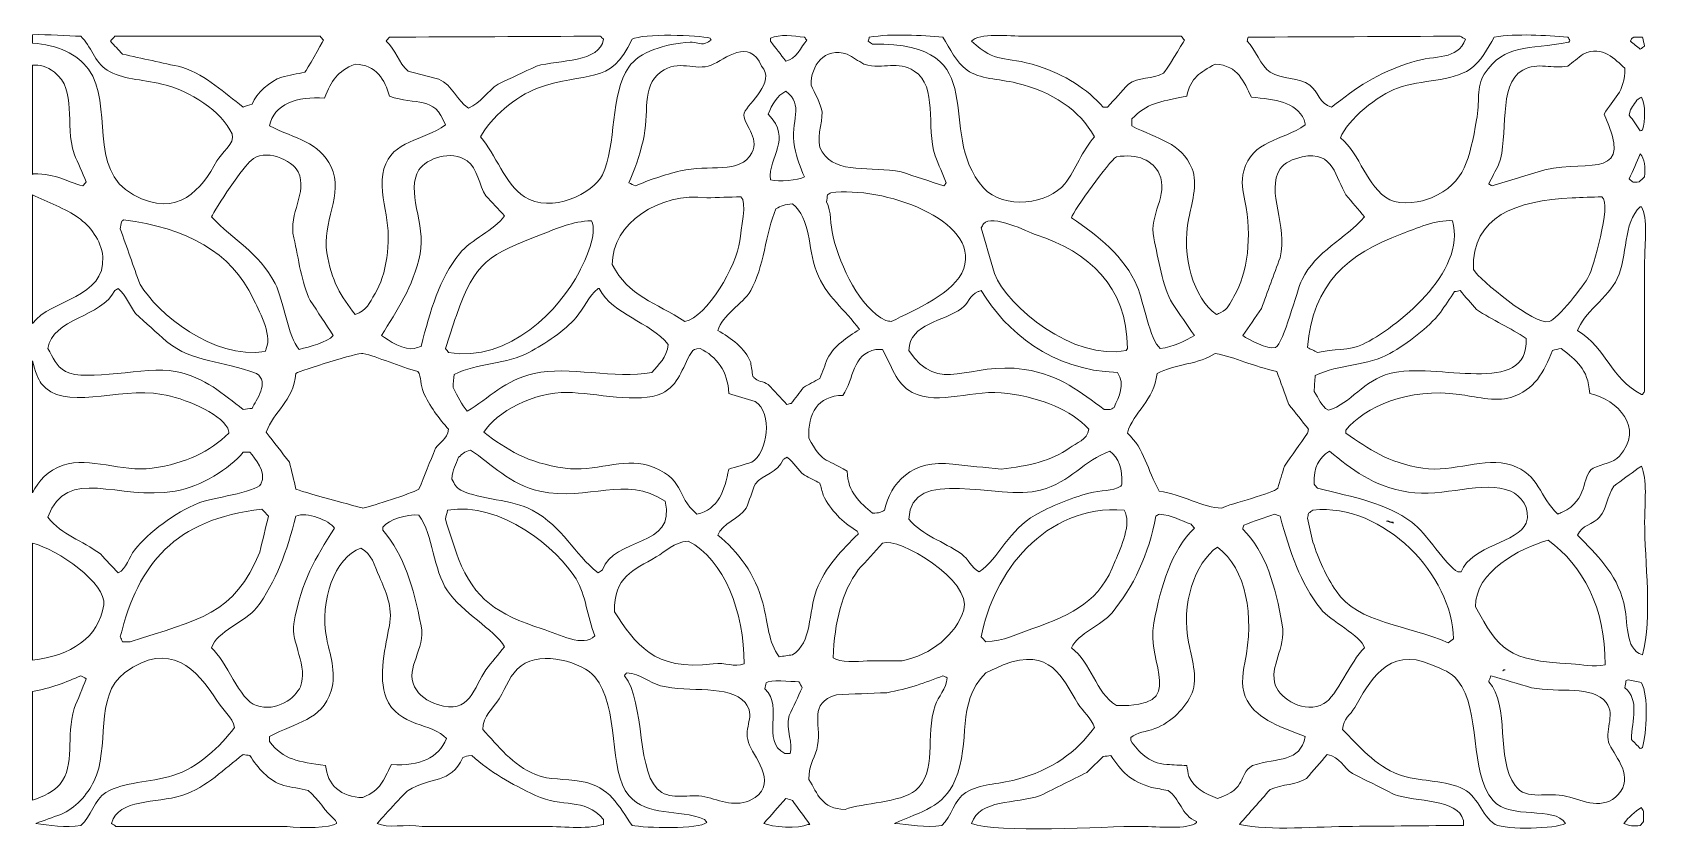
# Model space of a CAD drawing. Header units: millimetres. Extents: x -1200 to 1207, y -597 to 593.
import ezdxf

# ---------------------------------------------------------------- set-up
doc = ezdxf.new("R2010")
doc.units = ezdxf.units.MM
doc.header["$MEASUREMENT"] = 0
doc.layers.add('Layer 1', color=7, linetype='Continuous')

msp = doc.modelspace()

# ---------------------------------------------------------------- linework, layer by layer
at = {"layer": 'Layer 1', "color": 250, "lineweight": 20}
for points, knots in [([(-1200.046, 577.3248), (-1162.7089, 575.1959), (-1132.6618, 560.5592), (-1116.8262, 538.7906), (-1078.1315, 485.5972), (-1119.2745, 389.3579), (-1049.9129, 352.0096), (-982.921, 315.9318), (-948.6601, 360.9486), (-925.8953, 402.4078), (-919.9235, 413.2836), (-898.7438, 428.5697), (-903.0441, 442.4327), (-919.4291, 476.2574), (-964.8881, 506.5584), (-1007.4829, 516.5533), (-1038.911, 523.9225), (-1066.2194, 523.2843), (-1089.0783, 537.3055), (-1108.1079, 548.9832), (-1112.5259, 573.0671), (-1128.2439, 587.7093), (-1148.3328, 588.0142), (-1176.3317, 590.4989), (-1200.046, 589.8721), (-1200.046, 589.8721), (-1200.046, 577.3248), (-1200.046, 577.3248)], [0, 0, 0, 0, 0.111111111, 0.111111111, 0.111111111, 0.222222222, 0.222222222, 0.222222222, 0.333333333, 0.333333333, 0.333333333, 0.444444444, 0.444444444, 0.444444444, 0.555555556, 0.555555556, 0.555555556, 0.666666667, 0.666666667, 0.666666667, 0.777777778, 0.777777778, 0.777777778, 0.888888889, 0.888888889, 0.888888889, 1, 1, 1, 1]), ([(-1084.1817, 580.295), (-1078.2021, 573.8745), (-1072.2147, 567.4484), (-1066.2351, 561.0223), (-1036.8629, 554.6018), (-1007.4829, 548.1757), (-978.1107, 541.7552), (-939.1492, 528.4795), (-915.9685, 503.5656), (-886.7219, 482.4632), (-882.3746, 483.9371), (-878.0271, 485.4222), (-873.6719, 486.9073), (-867.3942, 503.3171), (-846.8658, 521.0256), (-829.6098, 526.9266), (-818.192, 529.3999), (-806.7665, 531.8676), (-795.3409, 534.3409), (-792.0529, 536.6109), (-771.0773, 576.2462), (-767.601, 581.7801), (-769.2253, 583.7566), (-770.8654, 585.7329), (-772.4976, 587.7093), (-874.2055, 587.7093), (-975.9528, 587.7093), (-1077.6606, 587.7093), (-1079.8344, 585.236), (-1082.008, 582.7627), (-1084.1817, 580.295)], [0, 0, 0, 0, 0.1, 0.1, 0.1, 0.2, 0.2, 0.2, 0.3, 0.3, 0.3, 0.4, 0.4, 0.4, 0.5, 0.5, 0.5, 0.6, 0.6, 0.6, 0.7, 0.7, 0.7, 0.8, 0.8, 0.8, 0.9, 0.9, 0.9, 1, 1, 1, 1]), ([(-674.5799, 580.295), (-660.2902, 568.414), (-655.88, 547.7296), (-641.9433, 535.8317), (-626.7119, 531.8676), (-611.4804, 527.9204), (-596.2489, 523.9676), (-575.2418, 514.0687), (-569.9685, 492.5937), (-552.1867, 480.9725), (-534.0204, 488.1214), (-523.6071, 506.2365), (-508.1245, 516.5533), (-489.095, 525.4471), (-470.0498, 534.3409), (-451.0124, 543.2347), (-417.3478, 553.2579), (-356.8064, 547.8595), (-351.4703, 583.2596), (-353.0947, 584.7447), (-354.7269, 586.2298), (-356.3591, 587.7093), (-460.79, 587.2124), (-565.2602, 586.7155), (-669.6833, 586.2298), (-671.3155, 584.2535), (-672.9477, 582.2714), (-674.5799, 580.295)], [0, 0, 0, 0, 0.111111111, 0.111111111, 0.111111111, 0.222222222, 0.222222222, 0.222222222, 0.333333333, 0.333333333, 0.333333333, 0.444444444, 0.444444444, 0.444444444, 0.555555556, 0.555555556, 0.555555556, 0.666666667, 0.666666667, 0.666666667, 0.777777778, 0.777777778, 0.777777778, 0.888888889, 0.888888889, 0.888888889, 1, 1, 1, 1]), ([(-534.2401, 437.9886), (-510.8553, 411.8662), (-499.0689, 368.8428), (-468.9669, 349.0393), (-429.7308, 323.2388), (-366.0662, 354.4095), (-353.1025, 381.6556), (-332.0327, 425.9213), (-341.7162, 502.2046), (-313.9371, 541.7552), (-297.8502, 564.6476), (-260.9604, 576.1897), (-222.5483, 578.8155), (-214.3401, 579.3746), (-208.431, 574.3941), (-199.7049, 577.3248), (-196.982, 578.8155), (-194.2668, 580.295), (-191.5439, 581.7801), (-192.0853, 582.7627), (-192.6268, 583.7566), (-193.1761, 584.7447), (-209.8357, 589.6292), (-293.2204, 591.8936), (-309.0404, 583.2596), (-340.9864, 512.0528), (-377.4996, 536.9611), (-449.3802, 510.6241), (-481.5695, 498.8278), (-519.4559, 466.1043), (-534.2401, 437.9886)], [0, 0, 0, 0, 0.1, 0.1, 0.1, 0.2, 0.2, 0.2, 0.3, 0.3, 0.3, 0.4, 0.4, 0.4, 0.5, 0.5, 0.5, 0.6, 0.6, 0.6, 0.7, 0.7, 0.7, 0.8, 0.8, 0.8, 0.9, 0.9, 0.9, 1, 1, 1, 1]), ([(-313.9371, 369.7972), (-310.6726, 368.3121), (-307.4081, 366.8326), (-304.1437, 365.3475), (-283.8586, 373.846), (-261.4705, 381.7572), (-237.2304, 387.5848), (-194.9966, 397.7378), (-147.8661, 381.7742), (-131.1594, 414.2718), (-118.2743, 437.6498), (-145.7474, 457.5606), (-142.5849, 473.5638), (-135.8363, 488.8724), (-95.3525, 518.9702), (-116.4773, 543.2347), (-135.8363, 586.0887), (-170.0267, 553.2522), (-191.5439, 544.7142), (-215.6426, 535.1597), (-239.4511, 554.551), (-266.6104, 534.3409), (-296.0611, 512.4255), (-282.454, 473.1855), (-292.7181, 432.0538), (-298.3132, 409.6301), (-305.1482, 388.4036), (-313.9371, 369.7972)], [0, 0, 0, 0, 0.111111111, 0.111111111, 0.111111111, 0.222222222, 0.222222222, 0.222222222, 0.333333333, 0.333333333, 0.333333333, 0.444444444, 0.444444444, 0.444444444, 0.555555556, 0.555555556, 0.555555556, 0.666666667, 0.666666667, 0.666666667, 0.777777778, 0.777777778, 0.777777778, 0.888888889, 0.888888889, 0.888888889, 1, 1, 1, 1]), ([(-103.4195, 580.295), (-95.8076, 570.413), (-88.188, 560.531), (-80.5762, 550.649), (-65.6586, 553.1958), (-57.4111, 572.508), (-49.5718, 581.7801), (-50.6547, 583.2596), (-51.7454, 584.7447), (-52.8284, 586.2298), (-69.3154, 588.1159), (-88.9727, 591.0579), (-103.4195, 584.7447), (-103.4195, 583.2596), (-103.4195, 581.7801), (-103.4195, 580.295)], [0, 0, 0, 0, 0.2, 0.2, 0.2, 0.4, 0.4, 0.4, 0.6, 0.6, 0.6, 0.8, 0.8, 0.8, 1, 1, 1, 1]), ([(41.8171, 580.295), (43.9907, 578.8155), (46.1723, 577.3248), (48.3459, 575.8453), (234.4037, 578.2904), (137.7573, 447.6221), (213.1691, 362.3829), (242.9101, 328.7671), (310.6159, 338.8129), (333.9223, 368.3121), (351.2175, 390.1993), (359.512, 417.547), (377.9845, 437.9886), (356.1299, 478.533), (314.9634, 505.1297), (262.128, 518.0328), (234.8431, 524.6961), (207.7466, 523.7248), (188.6857, 537.3055), (171.9868, 549.2091), (163.708, 568.9505), (152.7847, 586.2298), (121.9765, 588.946), (77.1139, 591.8993), (43.4493, 586.2298), (42.9078, 584.2535), (42.3585, 582.2714), (41.8171, 580.295)], [0, 0, 0, 0, 0.111111111, 0.111111111, 0.111111111, 0.222222222, 0.222222222, 0.222222222, 0.333333333, 0.333333333, 0.333333333, 0.444444444, 0.444444444, 0.444444444, 0.555555556, 0.555555556, 0.555555556, 0.666666667, 0.666666667, 0.666666667, 0.777777778, 0.777777778, 0.777777778, 0.888888889, 0.888888889, 0.888888889, 1, 1, 1, 1]), ([(195.2147, 580.295), (233.7288, 545.1433), (241.2229, 560.2487), (294.7646, 543.2347), (333.1689, 531.0375), (367.6653, 508.8114), (391.0422, 482.4632), (393.2159, 482.4632), (395.3896, 482.4632), (397.5711, 482.4632), (407.906, 493.8191), (418.2407, 505.1862), (428.5755, 516.5533), (442.7476, 526.8758), (463.9665, 523.7643), (480.7988, 532.8614), (483.0039, 534.0473), (508.9939, 577.1271), (511.8032, 581.7801), (510.171, 583.7566), (508.5387, 585.7329), (506.9065, 587.7093), (429.6741, 587.7093), (352.4103, 587.7093), (275.1779, 587.7093), (250.773, 587.7093), (206.342, 593.328), (195.2147, 580.295)], [0, 0, 0, 0, 0.111111111, 0.111111111, 0.111111111, 0.222222222, 0.222222222, 0.222222222, 0.333333333, 0.333333333, 0.333333333, 0.444444444, 0.444444444, 0.444444444, 0.555555556, 0.555555556, 0.555555556, 0.666666667, 0.666666667, 0.666666667, 0.777777778, 0.777777778, 0.777777778, 0.888888889, 0.888888889, 0.888888889, 1, 1, 1, 1]), ([(604.8164, 580.295), (617.576, 569.1594), (624.7719, 542.879), (639.0853, 534.3409), (657.2202, 523.5328), (681.8527, 526.232), (697.8374, 515.0739), (710.903, 505.9429), (711.5937, 486.5346), (730.4741, 482.4632), (767.2618, 511.1098), (797.0656, 532.7372), (849.6028, 549.1639), (886.7516, 560.7851), (916.265, 550.8862), (929.5661, 583.2596), (926.8431, 584.7447), (924.1279, 586.2298), (921.4049, 587.7093), (816.4326, 587.2124), (711.4288, 586.7155), (606.4487, 586.2298), (605.9072, 584.2535), (605.3657, 582.2714), (604.8164, 580.295)], [0, 0, 0, 0, 0.125, 0.125, 0.125, 0.25, 0.25, 0.25, 0.375, 0.375, 0.375, 0.5, 0.5, 0.5, 0.625, 0.625, 0.625, 0.75, 0.75, 0.75, 0.875, 0.875, 0.875, 1, 1, 1, 1]), ([(743.5318, 436.5092), (774.3322, 412.0187), (780.8454, 364.2915), (816.9662, 344.5953), (833.5945, 335.5264), (864.8578, 341.5686), (878.975, 347.5599), (929.4562, 368.9614), (935.0905, 406.2025), (945.8883, 463.1849), (950.8792, 489.567), (944.8918, 512.5045), (957.306, 531.3763), (987.8553, 577.8047), (1021.2139, 566.7595), (1082.9637, 578.8155), (1083.5052, 579.7981), (1084.0545, 580.7919), (1084.5959, 581.7801), (1083.5052, 583.2596), (1082.4223, 584.7447), (1081.3315, 586.2298), (1048.1612, 588.9742), (1006.0923, 591.9614), (971.996, 586.2298), (962.0693, 569.3401), (952.4643, 549.8133), (936.095, 538.7906), (907.7194, 519.6704), (865.2188, 523.4763), (828.3918, 510.6241), (799.8043, 500.6461), (753.4899, 463.4672), (743.5318, 436.5092)], [0, 0, 0, 0, 0.090909091, 0.090909091, 0.090909091, 0.181818182, 0.181818182, 0.181818182, 0.272727273, 0.272727273, 0.272727273, 0.363636364, 0.363636364, 0.363636364, 0.454545455, 0.454545455, 0.454545455, 0.545454545, 0.545454545, 0.545454545, 0.636363636, 0.636363636, 0.636363636, 0.727272727, 0.727272727, 0.727272727, 0.818181818, 0.818181818, 0.818181818, 0.909090909, 0.909090909, 0.909090909, 1, 1, 1, 1]), ([(1174.3525, 580.295), (1179.2413, 576.3422), (1184.138, 572.3894), (1189.0347, 568.4366), (1191.2084, 569.9161), (1193.3899, 571.4012), (1195.5636, 572.8863), (1194.4728, 577.3248), (1193.3899, 581.7801), (1192.2991, 586.2298), (1187.9517, 586.2298), (1183.5965, 586.2298), (1179.2413, 586.2298), (1175.3177, 583.6267), (1176.5184, 584.6996), (1174.3525, 580.295)], [0, 0, 0, 0, 0.2, 0.2, 0.2, 0.4, 0.4, 0.4, 0.6, 0.6, 0.6, 0.8, 0.8, 0.8, 1, 1, 1, 1]), ([(-43.0429, 515.0739), (-37.6911, 503.5881), (-27.4975, 485.2189), (-26.7207, 475.0433), (-25.4573, 458.5884), (-37.746, 432.6354), (-26.7207, 415.7513), (-4.4424, 381.6217), (45.568, 395.3774), (90.7759, 386.0997), (111.9869, 379.1823), (133.2059, 372.2705), (154.4169, 365.3475), (155.5077, 366.8326), (156.5984, 368.3121), (157.6813, 369.7972), (152.2432, 383.1407), (146.8051, 396.4842), (141.367, 409.8164), (127.03, 453.7207), (146.0204, 512.6005), (110.3626, 535.8317), (84.4903, 552.6706), (66.8654, 537.2377), (35.2881, 546.205), (27.1349, 551.1403), (18.9659, 556.0813), (10.8127, 561.0223), (-23.5582, 571.9828), (-43.498, 543.6187), (-43.0429, 515.0739)], [0, 0, 0, 0, 0.1, 0.1, 0.1, 0.2, 0.2, 0.2, 0.3, 0.3, 0.3, 0.4, 0.4, 0.4, 0.5, 0.5, 0.5, 0.6, 0.6, 0.6, 0.7, 0.7, 0.7, 0.8, 0.8, 0.8, 0.9, 0.9, 0.9, 1, 1, 1, 1]), ([(963.8349, 368.3121), (965.4671, 367.3239), (967.0994, 366.3356), (968.7316, 365.3475), (994.8393, 373.253), (1020.9549, 381.1643), (1047.0626, 389.0699), (1116.3223, 404.1413), (1180.6146, 373.5693), (1135.1791, 472.0787), (1148.8098, 494.2595), (1166.1992, 504.2545), (1166.1914, 540.2701), (1151.3209, 552.3882), (1134.1747, 575.5347), (1104.1747, 561.0223), (1096.563, 555.0987), (1088.9433, 549.1639), (1081.3315, 543.2347), (1059.1787, 538.3163), (1037.0103, 549.9093), (1014.426, 537.3055), (975.8961, 515.8079), (994.753, 438.8695), (978.525, 396.4842), (973.6283, 387.0935), (968.7316, 377.7028), (963.8349, 368.3121)], [0, 0, 0, 0, 0.111111111, 0.111111111, 0.111111111, 0.222222222, 0.222222222, 0.222222222, 0.333333333, 0.333333333, 0.333333333, 0.444444444, 0.444444444, 0.444444444, 0.555555556, 0.555555556, 0.555555556, 0.666666667, 0.666666667, 0.666666667, 0.777777778, 0.777777778, 0.777777778, 0.888888889, 0.888888889, 0.888888889, 1, 1, 1, 1]), ([(-1200.046, 382.1469), (-1200.046, 382.1469), (-1198.4216, 383.1407), (-1198.4216, 383.1407), (-1162.858, 383.7618), (-1150.632, 371.079), (-1124.9795, 365.3475), (-1123.3472, 367.3239), (-1121.715, 369.3003), (-1120.0906, 371.2823), (-1126.0702, 385.1115), (-1132.0498, 398.9463), (-1138.0372, 412.7811), (-1152.6409, 457.7639), (-1132.7796, 507.1231), (-1167.4094, 534.3409), (-1178.7486, 543.2573), (-1189.3031, 545.0135), (-1200.046, 544.8949), (-1200.046, 544.8949), (-1200.046, 382.1469), (-1200.046, 382.1469)], [0, 0, 0, 0, 0.142857143, 0.142857143, 0.142857143, 0.285714286, 0.285714286, 0.285714286, 0.428571429, 0.428571429, 0.428571429, 0.571428571, 0.571428571, 0.571428571, 0.714285714, 0.714285714, 0.714285714, 0.857142857, 0.857142857, 0.857142857, 1, 1, 1, 1]), ([(-847.5642, 454.2911), (-809.0344, 435.2894), (-774.0357, 430.9018), (-756.1754, 393.514), (-737.3264, 354.0538), (-769.9787, 309.229), (-762.7043, 266.0306), (-755.7202, 224.5883), (-741.713, 200.5779), (-720.2743, 174.1167), (-702.6181, 181.0906), (-699.8166, 190.4926), (-690.9022, 205.2478), (-674.1875, 232.9287), (-666.356, 280.1986), (-674.5799, 322.3579), (-678.5428, 342.6528), (-683.8632, 370.3618), (-677.8444, 390.5493), (-664.8886, 434.0245), (-619.8298, 431.3648), (-586.4555, 455.7762), (-602.9034, 501.2278), (-629.5604, 483.7394), (-669.6833, 498.7601), (-676.22, 522.635), (-689.0189, 545.1885), (-720.2743, 546.205), (-747.9437, 535.0806), (-755.1317, 522.2849), (-765.9688, 495.8011), (-805.8641, 498.6132), (-842.3693, 486.8791), (-847.5642, 454.2911)], [0, 0, 0, 0, 0.090909091, 0.090909091, 0.090909091, 0.181818182, 0.181818182, 0.181818182, 0.272727273, 0.272727273, 0.272727273, 0.363636364, 0.363636364, 0.363636364, 0.454545455, 0.454545455, 0.454545455, 0.545454545, 0.545454545, 0.545454545, 0.636363636, 0.636363636, 0.636363636, 0.727272727, 0.727272727, 0.727272727, 0.818181818, 0.818181818, 0.818181818, 0.909090909, 0.909090909, 0.909090909, 1, 1, 1, 1]), ([(433.4722, 454.2911), (472.1354, 434.4198), (506.6554, 430.3428), (523.2288, 390.5493), (531.9627, 369.5657), (521.9418, 334.4648), (518.3243, 317.9139), (505.6353, 259.7851), (526.5638, 197.6472), (559.1298, 174.1167), (561.3036, 175.1105), (563.4772, 176.0931), (565.6587, 177.0813), (576.7077, 182.2369), (579.3522, 190.6902), (585.2375, 200.8038), (606.3388, 237.0791), (612.1614, 289.386), (601.5519, 343.1158), (598.6563, 357.8146), (595.4625, 371.2541), (599.9276, 387.5848), (612.3026, 432.9008), (656.0431, 431.7375), (691.3085, 455.7762), (690.7671, 458.2495), (690.2256, 460.7116), (689.6763, 463.1849), (676.2811, 491.453), (647.1993, 492.9382), (611.3453, 497.2862), (599.2135, 520.2802), (592.5512, 544.1156), (557.4976, 546.205), (534.8584, 533.7875), (521.3376, 526.3562), (515.0677, 498.7601), (471.1624, 488.9232), (458.034, 489.1661), (433.4722, 464.67), (433.4722, 461.2085), (433.4722, 457.7526), (433.4722, 454.2911)], [0, 0, 0, 0, 0.071428571, 0.071428571, 0.071428571, 0.142857143, 0.142857143, 0.142857143, 0.214285714, 0.214285714, 0.214285714, 0.285714286, 0.285714286, 0.285714286, 0.357142857, 0.357142857, 0.357142857, 0.428571429, 0.428571429, 0.428571429, 0.5, 0.5, 0.5, 0.571428571, 0.571428571, 0.571428571, 0.642857143, 0.642857143, 0.642857143, 0.714285714, 0.714285714, 0.714285714, 0.785714286, 0.785714286, 0.785714286, 0.857142857, 0.857142857, 0.857142857, 0.928571429, 0.928571429, 0.928571429, 1, 1, 1, 1]), ([(-106.6839, 472.0787), (-69.9353, 432.6523), (-107.1939, 410.3303), (-103.4195, 374.2469), (-90.4637, 370.8023), (-62.5432, 373.6145), (-52.8284, 378.691), (-59.114, 392.5088), (-64.4815, 406.2137), (-67.5184, 423.16), (-74.5966, 462.6202), (-52.3733, 485.0269), (-80.5762, 506.1744), (-93.4613, 499.2852), (-101.2771, 485.7667), (-106.6839, 472.0787)], [0, 0, 0, 0, 0.2, 0.2, 0.2, 0.4, 0.4, 0.4, 0.6, 0.6, 0.6, 0.8, 0.8, 0.8, 1, 1, 1, 1]), ([(1172.7203, 470.5992), (1178.1584, 462.6879), (1183.5965, 454.7823), (1189.0347, 446.8824), (1190.1255, 447.3793), (1191.2084, 447.8649), (1192.2991, 448.3619), (1196.4581, 462.2249), (1197.1958, 485.4786), (1190.6669, 497.2862), (1188.4932, 495.8011), (1186.3117, 494.316), (1184.138, 492.8365), (1179.4532, 484.2985), (1174.4074, 483.2312), (1172.7203, 470.5992)], [0, 0, 0, 0, 0.2, 0.2, 0.2, 0.4, 0.4, 0.4, 0.6, 0.6, 0.6, 0.8, 0.8, 0.8, 1, 1, 1, 1]), ([(-934.0485, 319.399), (-900.2819, 283.2365), (-864.8438, 268.0691), (-839.4031, 220.0765), (-826.3689, 195.49), (-820.8288, 141.4496), (-803.5021, 122.2391), (-787.3525, 126.6888), (-762.72, 132.2057), (-752.9109, 142.9856), (-764.3365, 160.2876), (-775.7621, 177.5782), (-787.1798, 194.8746), (-800.4573, 222.7757), (-804.3182, 255.646), (-811.6632, 288.2679), (-820.2088, 326.2204), (-790.4364, 353.8956), (-805.1343, 386.0997), (-812.8324, 402.9781), (-856.1962, 423.0244), (-875.3042, 402.4078), (-884.1401, 398.3703), (-929.2303, 329.9134), (-934.0485, 319.399)], [0, 0, 0, 0, 0.125, 0.125, 0.125, 0.25, 0.25, 0.25, 0.375, 0.375, 0.375, 0.5, 0.5, 0.5, 0.625, 0.625, 0.625, 0.75, 0.75, 0.75, 0.875, 0.875, 0.875, 1, 1, 1, 1]), ([(-681.1089, 142.9856), (-671.8805, 135.7181), (-646.1573, 120.0085), (-632.1578, 123.7185), (-628.8855, 124.7067), (-625.6211, 125.6949), (-622.3645, 126.6831), (-608.7653, 181.2656), (-595.527, 226.3897), (-565.2445, 264.5454), (-547.863, 286.4496), (-513.7981, 298.6468), (-498.3391, 320.8785), (-507.5831, 330.7548), (-516.835, 340.6425), (-526.079, 350.5245), (-536.7512, 365.5846), (-538.3442, 391.8086), (-553.8189, 402.4078), (-578.4985, 419.2975), (-613.913, 406.3211), (-625.6211, 389.0699), (-645.9925, 359.0569), (-615.1764, 307.7552), (-623.9889, 264.5454), (-634.3237, 213.9101), (-658.7834, 180.3226), (-681.1089, 142.9856)], [0, 0, 0, 0, 0.111111111, 0.111111111, 0.111111111, 0.222222222, 0.222222222, 0.222222222, 0.333333333, 0.333333333, 0.333333333, 0.444444444, 0.444444444, 0.444444444, 0.555555556, 0.555555556, 0.555555556, 0.666666667, 0.666666667, 0.666666667, 0.777777778, 0.777777778, 0.777777778, 0.888888889, 0.888888889, 0.888888889, 1, 1, 1, 1]), ([(343.7155, 317.9139), (383.3205, 291.368), (422.5724, 260.3781), (441.6333, 215.6211), (450.3987, 195.0496), (460.5686, 135.3793), (475.9021, 123.7185), (494.5315, 125.7966), (513.459, 134.8937), (526.4932, 142.9856), (515.6091, 158.7968), (504.725, 174.6136), (493.8487, 190.4249), (478.4368, 217.5636), (473.548, 254.8555), (466.1088, 288.2679), (458.5597, 322.1659), (488.5754, 351.2416), (474.2699, 383.1407), (465.4967, 402.6844), (442.3395, 414.029), (410.6289, 408.337), (399.1092, 401.0243), (348.0551, 330.1111), (343.7155, 317.9139)], [0, 0, 0, 0, 0.125, 0.125, 0.125, 0.25, 0.25, 0.25, 0.375, 0.375, 0.375, 0.5, 0.5, 0.5, 0.625, 0.625, 0.625, 0.75, 0.75, 0.75, 0.875, 0.875, 0.875, 1, 1, 1, 1]), ([(598.2954, 142.9856), (608.0652, 136.6216), (634.2906, 121.776), (647.2463, 125.2037), (659.0565, 131.5677), (678.3292, 209.3588), (686.4119, 226.0057), (707.3483, 269.0968), (750.5316, 285.5743), (779.4329, 319.399), (770.181, 330.2579), (760.937, 341.1394), (751.693, 352.0096), (736.2339, 376.1894), (734.1779, 419.0434), (686.4119, 408.337), (673.613, 405.4684), (659.488, 399.5335), (653.7753, 390.5493), (632.266, 356.7077), (666.0326, 306.0837), (653.7753, 258.6163), (644.5312, 233.42), (635.2793, 208.2124), (626.0353, 183.0105), (616.7913, 169.6727), (607.5394, 156.3291), (598.2954, 142.9856)], [0, 0, 0, 0, 0.111111111, 0.111111111, 0.111111111, 0.222222222, 0.222222222, 0.222222222, 0.333333333, 0.333333333, 0.333333333, 0.444444444, 0.444444444, 0.444444444, 0.555555556, 0.555555556, 0.555555556, 0.666666667, 0.666666667, 0.666666667, 0.777777778, 0.777777778, 0.777777778, 0.888888889, 0.888888889, 0.888888889, 1, 1, 1, 1]), ([(1172.7203, 375.7264), (1178.0957, 370.3675), (1177.9701, 369.8424), (1187.4024, 371.2823), (1190.1255, 373.75), (1192.8406, 376.2176), (1195.5636, 378.691), (1196.3012, 392.5371), (1195.901, 405.8524), (1189.0347, 412.7811), (1183.5965, 400.437), (1178.1584, 388.0761), (1172.7203, 375.7264)], [0, 0, 0, 0, 0.25, 0.25, 0.25, 0.5, 0.5, 0.5, 0.75, 0.75, 0.75, 1, 1, 1, 1]), ([(-20.1917, 341.625), (-12.1091, 326.7681), (-15.2794, 308.766), (-10.3984, 289.7474), (1.1449, 244.6741), (28.4375, 184.9474), (67.9247, 165.2229), (70.6478, 164.7316), (73.3708, 164.2404), (76.0859, 163.7434), (110.0879, 180.588), (171.673, 206.3715), (183.7891, 242.3081), (208.2959, 314.9832), (63.1537, 365.5846), (-13.6707, 354.9686), (-15.2951, 353.9804), (-16.9273, 352.9921), (-18.5595, 352.0096), (-19.1088, 348.5481), (-19.6503, 345.0922), (-20.1917, 341.625)], [0, 0, 0, 0, 0.142857143, 0.142857143, 0.142857143, 0.285714286, 0.285714286, 0.285714286, 0.428571429, 0.428571429, 0.428571429, 0.571428571, 0.571428571, 0.571428571, 0.714285714, 0.714285714, 0.714285714, 0.857142857, 0.857142857, 0.857142857, 1, 1, 1, 1]), ([(-1200.046, 160.7845), (-1171.898, 197.8843), (-1091.0088, 198.1497), (-1095.6073, 260.0957), (-1097.4279, 284.5748), (-1115.2253, 306.1515), (-1131.5083, 317.9139), (-1150.6713, 331.7543), (-1177.7206, 340.9813), (-1200.046, 351.8684), (-1200.046, 351.8684), (-1200.046, 160.7845), (-1200.046, 160.7845)], [0, 0, 0, 0, 0.25, 0.25, 0.25, 0.5, 0.5, 0.5, 0.75, 0.75, 0.75, 1, 1, 1, 1]), ([(-338.4125, 248.2374), (-315.02, 201.6734), (-273.2649, 191.701), (-230.7093, 163.7434), (-197.2252, 171.0053), (-153.524, 246.323), (-149.1139, 283.8182), (-147.3718, 298.6186), (-137.4686, 343.5111), (-147.4817, 349.0393), (-164.3454, 348.5481), (-181.209, 348.0568), (-198.0727, 347.5599), (-267.5835, 356.5327), (-339.4954, 309.5452), (-338.4125, 248.2374)], [0, 0, 0, 0, 0.2, 0.2, 0.2, 0.4, 0.4, 0.4, 0.6, 0.6, 0.6, 0.8, 0.8, 0.8, 1, 1, 1, 1]), ([(-181.7505, 150.3999), (-162.305, 139.462), (-140.6546, 123.967), (-132.7995, 102.9663), (-131.7009, 96.0489), (-130.618, 89.1315), (-129.5272, 82.2141), (-128.9857, 81.7172), (-128.4442, 81.2203), (-127.8949, 80.7291), (-122.755, 74.4045), (-114.1309, 74.8393), (-106.6839, 70.3501), (-97.4398, 60.4738), (-88.188, 50.5861), (-78.9439, 40.7041), (-76.7703, 41.201), (-74.5888, 41.6923), (-72.4151, 42.1836), (-66.4276, 50.0949), (-60.448, 58.0004), (-54.4606, 65.9004), (-46.3073, 70.3501), (-38.1384, 74.7998), (-29.9851, 79.2439), (-26.1792, 89.1315), (-22.3655, 99.0192), (-18.5595, 108.8955), (-8.5779, 127.773), (10.2947, 140.5123), (28.7593, 151.8907), (8.3172, 181.3955), (-20.8509, 200.7247), (-34.8817, 237.8584), (-48.8263, 274.7945), (-42.3994, 315.7963), (-70.7829, 338.6661), (-81.5493, 337.8981), (-88.3057, 335.0803), (-95.2583, 331.2518), (-110.3486, 295.6878), (-113.4011, 243.0422), (-132.7995, 209.6975), (-144.845, 188.9793), (-175.2451, 173.3939), (-181.7505, 150.3999)], [0, 0, 0, 0, 0.066666667, 0.066666667, 0.066666667, 0.133333333, 0.133333333, 0.133333333, 0.2, 0.2, 0.2, 0.266666667, 0.266666667, 0.266666667, 0.333333333, 0.333333333, 0.333333333, 0.4, 0.4, 0.4, 0.466666667, 0.466666667, 0.466666667, 0.533333333, 0.533333333, 0.533333333, 0.6, 0.6, 0.6, 0.666666667, 0.666666667, 0.666666667, 0.733333333, 0.733333333, 0.733333333, 0.8, 0.8, 0.8, 0.866666667, 0.866666667, 0.866666667, 0.933333333, 0.933333333, 0.933333333, 1, 1, 1, 1]), ([(940.9916, 240.8287), (951.193, 225.4861), (1031.478, 158.0006), (1053.5915, 163.7434), (1065.6527, 166.8718), (1106.2542, 218.2356), (1112.3359, 230.4497), (1117.8289, 241.4724), (1147.3659, 338.0619), (1131.9226, 349.0393), (1117.2325, 348.5481), (1102.5425, 348.0568), (1087.8604, 347.5599), (1004.4914, 343.0085), (939.022, 320.9349), (940.9916, 240.8287)], [0, 0, 0, 0, 0.2, 0.2, 0.2, 0.4, 0.4, 0.4, 0.6, 0.6, 0.6, 0.8, 0.8, 0.8, 1, 1, 1, 1]), ([(-1069.4995, 301.6001), (-1059.7062, 273.9362), (-1049.9129, 246.2553), (-1040.1195, 218.5913), (-1013.8156, 176.4715), (-932.432, 106.9248), (-854.0853, 119.2688), (-853.5438, 120.7596), (-853.0024, 122.2391), (-852.4609, 123.7185), (-843.5229, 145.7526), (-864.7889, 182.203), (-872.0397, 197.8392), (-904.1192, 267.0414), (-971.7545, 303.0118), (-1064.6029, 314.9436), (-1065.6937, 313.9611), (-1066.7766, 312.9673), (-1067.8673, 311.9847), (-1068.4088, 308.5288), (-1068.9502, 305.0616), (-1069.4995, 301.6001)], [0, 0, 0, 0, 0.142857143, 0.142857143, 0.142857143, 0.285714286, 0.285714286, 0.285714286, 0.428571429, 0.428571429, 0.428571429, 0.571428571, 0.571428571, 0.571428571, 0.714285714, 0.714285714, 0.714285714, 0.857142857, 0.857142857, 0.857142857, 1, 1, 1, 1]), ([(-586.4555, 123.7185), (-584.8233, 121.7422), (-583.1911, 119.7657), (-581.5667, 117.7893), (-491.5748, 101.8878), (-414.9073, 183.6712), (-387.3635, 237.8584), (-378.6217, 255.0757), (-359.3411, 295.0893), (-369.4169, 313.4642), (-397.408, 312.7018), (-420.8712, 301.9954), (-441.2191, 294.1914), (-521.8885, 263.2862), (-542.6837, 252.6588), (-570.1412, 172.6373), (-575.5793, 156.3291), (-581.0174, 140.0267), (-586.4555, 123.7185)], [0, 0, 0, 0, 0.166666667, 0.166666667, 0.166666667, 0.333333333, 0.333333333, 0.333333333, 0.5, 0.5, 0.5, 0.666666667, 0.666666667, 0.666666667, 0.833333333, 0.833333333, 0.833333333, 1, 1, 1, 1]), ([(209.9047, 303.0909), (216.4257, 280.3566), (222.9546, 257.6224), (229.4835, 234.8995), (248.4738, 186.0994), (347.1762, 104.7621), (425.3111, 120.7596), (425.8525, 121.7422), (426.4018, 122.736), (426.9433, 123.7185), (427.0453, 216.7844), (368.6227, 267.0131), (291.5001, 292.712), (278.4345, 297.0601), (226.3132, 323.956), (213.1691, 309.0144), (212.0784, 307.0437), (210.9876, 305.0616), (209.9047, 303.0909)], [0, 0, 0, 0, 0.166666667, 0.166666667, 0.166666667, 0.333333333, 0.333333333, 0.333333333, 0.5, 0.5, 0.5, 0.666666667, 0.666666667, 0.666666667, 0.833333333, 0.833333333, 0.833333333, 1, 1, 1, 1]), ([(694.573, 125.2037), (699.4697, 122.736), (704.3663, 120.2626), (709.263, 117.7893), (732.1533, 123.0974), (757.6412, 120.737), (776.1685, 129.6421), (825.6531, 153.4436), (931.6926, 236.7008), (909.9794, 313.4642), (885.4176, 315.3784), (855.5431, 301.8938), (834.9128, 294.1914), (753.2781, 263.7097), (702.8832, 220.3193), (694.573, 125.2037)], [0, 0, 0, 0, 0.2, 0.2, 0.2, 0.4, 0.4, 0.4, 0.6, 0.6, 0.6, 0.8, 0.8, 0.8, 1, 1, 1, 1]), ([(1096.0137, 150.3999), (1139.8718, 122.8094), (1145.0274, 79.0971), (1190.6669, 55.5271), (1191.2084, 55.5271), (1191.7577, 55.5271), (1192.2991, 55.5271), (1193.3899, 57.0066), (1194.4728, 58.4973), (1195.5636, 59.9769), (1195.5636, 124.6955), (1195.5636, 189.4479), (1195.5636, 254.1665), (1195.5636, 278.3012), (1201.0488, 317.8292), (1190.6669, 334.2164), (1190.1255, 334.2164), (1189.5762, 334.2164), (1189.0347, 334.2164), (1162.9427, 310.5334), (1170.6722, 260.9145), (1154.7658, 227.4852), (1141.7865, 200.2052), (1103.1311, 174.5854), (1096.0137, 150.3999)], [0, 0, 0, 0, 0.125, 0.125, 0.125, 0.25, 0.25, 0.25, 0.375, 0.375, 0.375, 0.5, 0.5, 0.5, 0.625, 0.625, 0.625, 0.75, 0.75, 0.75, 0.875, 0.875, 0.875, 1, 1, 1, 1]), ([(-1177.2027, 123.7185), (-1168.4767, 110.4484), (-1165.7223, 97.2348), (-1151.095, 89.6284), (-1119.6119, 73.2526), (-1031.8643, 97.7938), (-987.9041, 89.6284), (-942.6648, 81.2147), (-916.816, 55.081), (-886.7219, 33.2898), (-882.3746, 33.7867), (-878.0271, 34.2836), (-873.6719, 34.7692), (-867.7316, 46.2945), (-847.0227, 74.0205), (-867.1431, 86.6582), (-919.7745, 106.4561), (-959.9052, 101.8483), (-1000.9618, 134.0918), (-1016.1933, 147.9266), (-1031.4247, 161.767), (-1046.6562, 175.6018), (-1056.1357, 187.6917), (-1060.3496, 203.294), (-1072.764, 212.6621), (-1074.3962, 211.6683), (-1076.0284, 210.6858), (-1077.6606, 209.6975), (-1096.392, 170.2543), (-1170.4384, 168.7409), (-1177.2027, 123.7185)], [0, 0, 0, 0, 0.1, 0.1, 0.1, 0.2, 0.2, 0.2, 0.3, 0.3, 0.3, 0.4, 0.4, 0.4, 0.5, 0.5, 0.5, 0.6, 0.6, 0.6, 0.7, 0.7, 0.7, 0.8, 0.8, 0.8, 0.9, 0.9, 0.9, 1, 1, 1, 1]), ([(-575.0379, 65.9004), (-567.3868, 51.3145), (-563.3455, 41.585), (-553.8189, 30.3309), (-521.9435, 49.9254), (-497.672, 76.8158), (-454.2769, 86.6582), (-403.6466, 98.1496), (-334.6067, 77.8435), (-279.6682, 88.1377), (-269.1764, 100.7076), (-257.9, 109.5506), (-255.1849, 129.6421), (-283.4819, 164.1161), (-336.2074, 172.8461), (-357.9914, 212.6621), (-358.5407, 212.6621), (-359.0822, 212.6621), (-359.6314, 212.6621), (-374.0154, 200.7698), (-380.2305, 183.7616), (-392.2681, 169.6727), (-409.3044, 149.728), (-438.2136, 130.89), (-462.438, 117.7893), (-494.0467, 100.6906), (-539.176, 102.2774), (-573.4056, 85.1788), (-573.9471, 78.7583), (-574.4964, 72.3321), (-575.0379, 65.9004)], [0, 0, 0, 0, 0.1, 0.1, 0.1, 0.2, 0.2, 0.2, 0.3, 0.3, 0.3, 0.4, 0.4, 0.4, 0.5, 0.5, 0.5, 0.6, 0.6, 0.6, 0.7, 0.7, 0.7, 0.8, 0.8, 0.8, 0.9, 0.9, 0.9, 1, 1, 1, 1]), ([(102.1936, 120.7596), (147.1661, 52.5399), (192.0836, 105.3098), (273.5457, 92.5874), (329.7789, 83.8066), (356.3339, 58.3449), (392.6745, 33.2898), (402.6797, 33.1486), (401.3221, 32.1491), (407.3645, 36.2601), (413.9326, 52.5399), (424.597, 69.5087), (412.2533, 88.1377), (313.7156, 91.0797), (246.4962, 149.0334), (209.9047, 209.6975), (208.2724, 209.2006), (206.6402, 208.7093), (205.008, 208.2181), (193.0174, 202.8592), (190.2003, 190.1312), (180.5247, 183.0105), (154.6523, 163.9806), (103.6454, 161.4226), (102.1936, 120.7596)], [0, 0, 0, 0, 0.125, 0.125, 0.125, 0.25, 0.25, 0.25, 0.375, 0.375, 0.375, 0.5, 0.5, 0.5, 0.625, 0.625, 0.625, 0.75, 0.75, 0.75, 0.875, 0.875, 0.875, 1, 1, 1, 1]), ([(704.3663, 59.9769), (711.9938, 48.3048), (713.6889, 39.5013), (725.5774, 31.8103), (759.3048, 42.2739), (777.9498, 76.2624), (816.9662, 86.6582), (885.0566, 104.7959), (1024.1095, 49.8181), (1019.3149, 138.5472), (997.0366, 154.3132), (969.2417, 165.5391), (945.8883, 181.531), (937.7272, 190.9218), (929.5661, 200.3125), (921.4049, 209.6975), (918.6898, 209.2006), (915.9669, 208.7093), (913.2517, 208.2181), (906.1735, 197.8448), (899.1032, 187.4602), (892.0328, 177.0813), (873.2858, 153.8445), (844.149, 131.8105), (816.9662, 116.3099), (785.3733, 98.2907), (741.4523, 100.301), (705.9986, 83.688), (705.4571, 75.788), (704.9078, 67.8768), (704.3663, 59.9769)], [0, 0, 0, 0, 0.1, 0.1, 0.1, 0.2, 0.2, 0.2, 0.3, 0.3, 0.3, 0.4, 0.4, 0.4, 0.5, 0.5, 0.5, 0.6, 0.6, 0.6, 0.7, 0.7, 0.7, 0.8, 0.8, 0.8, 0.9, 0.9, 0.9, 1, 1, 1, 1]), ([(-529.3435, -0.8002), (-493.4581, -27.1428), (-466.9266, -45.7718), (-408.5825, -54.1687), (-366.6861, -60.1995), (-320.309, -38.6511), (-286.1893, -49.719), (-228.4101, -68.4722), (-245.5328, -94.8938), (-212.7549, -122.3601), (-180.8245, -116.0469), (-171.1646, -86.48), (-165.4361, -55.6481), (-154.0105, -52.1923), (-142.5849, -48.7364), (-131.1594, -45.2749), (-108.2062, -31.2143), (-98.6169, 27.8406), (-126.2627, 45.1538), (-139.3205, 49.1066), (-152.3783, 53.0595), (-165.4361, 57.0066), (-166.0639, 89.6906), (-184.034, 111.9957), (-207.8582, 123.7185), (-215.9487, 122.9054), (-217.3141, 122.4254), (-220.916, 117.7893), (-235.5589, 93.8353), (-238.6664, 69.6273), (-264.9782, 57.0066), (-297.6148, 41.3592), (-365.2265, 57.6391), (-405.318, 58.4973), (-454.0728, 59.5308), (-511.5851, 28.9587), (-529.3435, -0.8002)], [0, 0, 0, 0, 0.083333333, 0.083333333, 0.083333333, 0.166666667, 0.166666667, 0.166666667, 0.25, 0.25, 0.25, 0.333333333, 0.333333333, 0.333333333, 0.416666667, 0.416666667, 0.416666667, 0.5, 0.5, 0.5, 0.583333333, 0.583333333, 0.583333333, 0.666666667, 0.666666667, 0.666666667, 0.75, 0.75, 0.75, 0.833333333, 0.833333333, 0.833333333, 0.916666667, 0.916666667, 0.916666667, 1, 1, 1, 1]), ([(-46.3073, -9.6941), (-26.4146, -46.8673), (-23.9977, -37.8098), (10.8127, -58.6128), (11.307, -91.2177), (29.8186, -104.8266), (48.3459, -120.875), (58.6729, -120.8863), (60.721, -119.6044), (66.3004, -116.4309), (73.6533, -77.1909), (107.6788, -39.6732), (167.4747, -48.2395), (191.4087, -50.7072), (215.3428, -53.1805), (239.2769, -55.6481), (280.6317, -50.9161), (314.8378, -42.9597), (340.459, -24.5227), (352.1121, -16.1315), (366.4883, -12.4892), (369.8312, 3.6494), (340.8357, 33.6399), (302.9728, 49.0445), (249.0702, 57.0066), (198.3143, 64.5113), (147.4093, 37.7621), (107.0903, 58.4973), (82.5284, 71.1293), (76.4704, 99.2677), (63.0281, 122.2391), (59.7715, 122.2391), (56.5071, 122.2391), (53.2426, 122.2391), (17.8202, 115.2991), (20.7864, 78.363), (4.2837, 54.0476), (-33.3751, 53.3531), (-47.8689, 27.5074), (-46.3073, -9.6941)], [0, 0, 0, 0, 0.076923077, 0.076923077, 0.076923077, 0.153846154, 0.153846154, 0.153846154, 0.230769231, 0.230769231, 0.230769231, 0.307692308, 0.307692308, 0.307692308, 0.384615385, 0.384615385, 0.384615385, 0.461538462, 0.461538462, 0.461538462, 0.538461538, 0.538461538, 0.538461538, 0.615384615, 0.615384615, 0.615384615, 0.692307692, 0.692307692, 0.692307692, 0.769230769, 0.769230769, 0.769230769, 0.846153846, 0.846153846, 0.846153846, 0.923076923, 0.923076923, 0.923076923, 1, 1, 1, 1]), ([(751.693, -2.2854), (786.1109, -25.4262), (813.1446, -45.7775), (865.9172, -54.1687), (911.3056, -61.3854), (957.1648, -35.9576), (998.1038, -49.719), (1039.1762, -63.5312), (1039.4037, -97.5027), (1066.6415, -122.3601), (1068.823, -121.3719), (1070.9967, -120.3781), (1073.1703, -119.3955), (1112.7203, -101.0771), (1100.7612, -67.004), (1118.8648, -54.1687), (1132.2835, -47.5619), (1148.9118, -46.6753), (1158.0303, -36.3755), (1195.7283, 6.1623), (1155.5976, 47.4803), (1113.9681, 57.0066), (1111.1195, 94.3662), (1094.3814, 105.4905), (1071.5381, 123.7185), (1067.1908, 122.736), (1062.8355, 121.7422), (1058.4882, 120.7596), (1045.4461, 88.1829), (1032.5374, 62.0605), (996.4715, 51.083), (973.3771, 44.0471), (941.4782, 52.4552), (919.7727, 55.5271), (845.4202, 66.0755), (778.4991, 36.8417), (751.693, 2.1644), (751.693, 0.6792), (751.693, -0.8002), (751.693, -2.2854)], [0, 0, 0, 0, 0.076923077, 0.076923077, 0.076923077, 0.153846154, 0.153846154, 0.153846154, 0.230769231, 0.230769231, 0.230769231, 0.307692308, 0.307692308, 0.307692308, 0.384615385, 0.384615385, 0.384615385, 0.461538462, 0.461538462, 0.461538462, 0.538461538, 0.538461538, 0.538461538, 0.615384615, 0.615384615, 0.615384615, 0.692307692, 0.692307692, 0.692307692, 0.769230769, 0.769230769, 0.769230769, 0.846153846, 0.846153846, 0.846153846, 0.923076923, 0.923076923, 0.923076923, 1, 1, 1, 1]), ([(-1200.046, -90.8959), (-1190.3626, -72.5153), (-1178.2935, -57.6924), (-1154.3594, -49.719), (-1114.3778, -36.415), (-1068.0635, -60.6513), (-1022.1729, -54.1687), (-970.9697, -46.9294), (-936.8029, -29.3677), (-907.9408, -2.2854), (-908.4822, 0.1823), (-909.0315, 2.6556), (-909.573, 5.1289), (-922.6151, 28.6142), (-975.4583, 50.0779), (-1007.4829, 55.5271), (-1074.3962, 66.9168), (-1154.2653, 29.0433), (-1186.9961, 71.8352), (-1190.8256, 76.844), (-1196.1616, 90.1593), (-1200.046, 105.2533), (-1200.046, 105.2533), (-1200.046, -90.8959), (-1200.046, -90.8959)], [0, 0, 0, 0, 0.125, 0.125, 0.125, 0.25, 0.25, 0.25, 0.375, 0.375, 0.375, 0.5, 0.5, 0.5, 0.625, 0.625, 0.625, 0.75, 0.75, 0.75, 0.875, 0.875, 0.875, 1, 1, 1, 1]), ([(-852.4609, -0.8002), (-841.0353, -15.6289), (-829.6098, -30.4519), (-818.192, -45.2749), (-814.9197, -58.6128), (-811.6632, -71.9563), (-808.3987, -85.2998), (-807.2844, -87.1181), (-709.1391, -113.5341), (-708.8487, -113.4607), (-691.9851, -109.2143), (-640.7662, -93.3127), (-625.6211, -85.2998), (-617.4678, -65.0389), (-609.3067, -44.778), (-601.1456, -24.5227), (-593.8163, -14.1381), (-584.3603, -12.7433), (-581.5667, 3.6494), (-595.5191, 18.7718), (-610.5622, 39.1569), (-619.1, 58.4973), (-623.879, 69.3167), (-621.8465, 81.2373), (-627.2533, 89.6284), (-653.8868, 96.3595), (-687.5436, 111.5947), (-708.8487, 116.3099), (-715.9427, 117.8797), (-800.0728, 91.283), (-808.3987, 86.6582), (-812.6127, 43.9793), (-842.1575, 30.952), (-852.4609, -0.8002)], [0, 0, 0, 0, 0.090909091, 0.090909091, 0.090909091, 0.181818182, 0.181818182, 0.181818182, 0.272727273, 0.272727273, 0.272727273, 0.363636364, 0.363636364, 0.363636364, 0.454545455, 0.454545455, 0.454545455, 0.545454545, 0.545454545, 0.545454545, 0.636363636, 0.636363636, 0.636363636, 0.727272727, 0.727272727, 0.727272727, 0.818181818, 0.818181818, 0.818181818, 0.909090909, 0.909090909, 0.909090909, 1, 1, 1, 1]), ([(426.9433, -2.2854), (453.1059, -25.8102), (455.9545, -56.2072), (474.2699, -88.2644), (508.5545, -92.748), (539.8335, -113.4493), (567.2831, -113.4607), (580.7254, -106.4417), (644.288, -91.7598), (650.5108, -83.8203), (653.7753, -72.9501), (657.0397, -62.0799), (660.3041, -51.1985), (671.7219, -34.9016), (683.1475, -18.5878), (694.573, -2.2854), (695.1144, -0.3033), (695.6637, 1.6731), (696.2052, 3.6494), (686.4198, 15.9992), (676.6185, 28.3488), (666.833, 40.7041), (660.8456, 57.0066), (654.866, 73.3147), (648.8785, 89.6284), (614.8295, 96.704), (587.6153, 110.7421), (557.4976, 116.3099), (534.4267, 100.5326), (497.3643, 100.2333), (471.0055, 86.6582), (466.8857, 45.7524), (435.7871, 29.9469), (426.9433, -2.2854)], [0, 0, 0, 0, 0.090909091, 0.090909091, 0.090909091, 0.181818182, 0.181818182, 0.181818182, 0.272727273, 0.272727273, 0.272727273, 0.363636364, 0.363636364, 0.363636364, 0.454545455, 0.454545455, 0.454545455, 0.545454545, 0.545454545, 0.545454545, 0.636363636, 0.636363636, 0.636363636, 0.727272727, 0.727272727, 0.727272727, 0.818181818, 0.818181818, 0.818181818, 0.909090909, 0.909090909, 0.909090909, 1, 1, 1, 1]), ([(-1177.2027, -126.8042), (-1155.1049, -154.5698), (-1127.6946, -160.4877), (-1098.8717, -181.6521), (-1090.1691, -191.0428), (-1081.4666, -200.4335), (-1072.764, -209.8129), (-1059.8082, -203.3586), (-1056.6379, -186.4632), (-1048.2807, -175.7229), (-1027.25, -148.6801), (-987.9747, -120.5362), (-953.6352, -106.052), (-935.2256, -98.2875), (-868.9165, -90.365), (-860.622, -77.8855), (-851.4329, -58.8274), (-869.1127, -40.0007), (-876.9364, -30.4519), (-880.2009, -30.4519), (-883.4653, -30.4519), (-886.7219, -30.4519), (-907.6112, -55.0891), (-948.8327, -81.4317), (-987.9041, -88.2644), (-1072.5207, -103.0592), (-1148.4662, -49.3915), (-1177.2027, -126.8042)], [0, 0, 0, 0, 0.111111111, 0.111111111, 0.111111111, 0.222222222, 0.222222222, 0.222222222, 0.333333333, 0.333333333, 0.333333333, 0.444444444, 0.444444444, 0.444444444, 0.555555556, 0.555555556, 0.555555556, 0.666666667, 0.666666667, 0.666666667, 0.777777778, 0.777777778, 0.777777778, 0.888888889, 0.888888889, 0.888888889, 1, 1, 1, 1]), ([(-576.6701, -70.4768), (-572.3698, -77.6371), (-571.1143, -82.578), (-563.6123, -86.7793), (-534.7737, -101.1449), (-487.2117, -100.2978), (-457.5413, -116.4309), (-410.0656, -142.2371), (-396.1367, -180.6356), (-359.6314, -209.8129), (-357.4499, -208.3335), (-355.2762, -206.854), (-353.1025, -205.3745), (-336.6077, -155.7556), (-241.7268, -172.9955), (-260.0815, -103.0874), (-319.3595, -63.8361), (-373.0189, -103.8836), (-446.1157, -88.2644), (-490.845, -78.7043), (-517.7688, -47.5111), (-548.9223, -27.4873), (-559.0922, -29.2378), (-560.4028, -33.2527), (-566.8767, -37.8662), (-570.8553, -49.4592), (-576.1365, -54.8746), (-576.6701, -70.4768)], [0, 0, 0, 0, 0.111111111, 0.111111111, 0.111111111, 0.222222222, 0.222222222, 0.222222222, 0.333333333, 0.333333333, 0.333333333, 0.444444444, 0.444444444, 0.444444444, 0.555555556, 0.555555556, 0.555555556, 0.666666667, 0.666666667, 0.666666667, 0.777777778, 0.777777778, 0.777777778, 0.888888889, 0.888888889, 0.888888889, 1, 1, 1, 1]), ([(-181.7505, -153.4913), (-151.7427, -177.7275), (-125.2661, -212.8849), (-114.8451, -254.2876), (-106.6996, -286.6723), (-106.8958, -312.021), (-90.3617, -334.3431), (-83.8406, -333.3548), (-77.3117, -332.3667), (-70.7829, -331.3728), (-41.2145, -313.7716), (-47.4844, -268.5911), (-34.8817, -235.0205), (-22.5852, -202.28), (3.1459, -174.8138), (27.1349, -152.0061), (26.5856, -150.521), (26.0441, -149.0415), (25.5027, -147.5564), (3.2793, -134.4839), (-13.7806, -116.9843), (-25.0885, -94.1936), (-26.7207, -88.2644), (-28.3529, -82.3296), (-29.9851, -76.406), (-37.597, -72.4532), (-45.2166, -68.5004), (-52.8284, -64.542), (-63.4457, -57.0712), (-67.6125, -45.3483), (-78.9439, -37.8662), (-80.5762, -38.8487), (-82.2084, -39.8426), (-83.8406, -40.8252), (-92.8178, -61.8597), (-113.9034, -62.2889), (-126.2627, -77.8855), (-130.618, -89.7439), (-134.9732, -101.6079), (-139.3205, -113.4607), (-149.4827, -128.6055), (-175.4413, -136.9403), (-181.7505, -153.4913)], [0, 0, 0, 0, 0.071428571, 0.071428571, 0.071428571, 0.142857143, 0.142857143, 0.142857143, 0.214285714, 0.214285714, 0.214285714, 0.285714286, 0.285714286, 0.285714286, 0.357142857, 0.357142857, 0.357142857, 0.428571429, 0.428571429, 0.428571429, 0.5, 0.5, 0.5, 0.571428571, 0.571428571, 0.571428571, 0.642857143, 0.642857143, 0.642857143, 0.714285714, 0.714285714, 0.714285714, 0.785714286, 0.785714286, 0.785714286, 0.857142857, 0.857142857, 0.857142857, 0.928571429, 0.928571429, 0.928571429, 1, 1, 1, 1]), ([(102.1936, -129.7688), (124.1344, -155.5072), (152.1961, -161.8599), (180.5247, -181.6521), (191.0634, -189.0099), (194.6889, -201.6928), (206.6402, -208.3335), (236.6401, -187.2989), (251.4322, -145.0943), (289.8679, -123.8452), (313.8176, -110.5977), (341.0083, -98.9991), (369.8312, -91.229), (388.2564, -86.2598), (404.2883, -88.6936), (417.1499, -80.8557), (417.6992, -79.8675), (418.2407, -78.8737), (418.7821, -77.8855), (419.8023, -55.0214), (414.2857, -38.5551), (400.8355, -28.9611), (363.1061, -41.7852), (342.1383, -75.2145), (298.0211, -86.7793), (234.3252, -103.4827), (105.2304, -49.2108), (102.1936, -129.7688)], [0, 0, 0, 0, 0.111111111, 0.111111111, 0.111111111, 0.222222222, 0.222222222, 0.222222222, 0.333333333, 0.333333333, 0.333333333, 0.444444444, 0.444444444, 0.444444444, 0.555555556, 0.555555556, 0.555555556, 0.666666667, 0.666666667, 0.666666667, 0.777777778, 0.777777778, 0.777777778, 0.888888889, 0.888888889, 0.888888889, 1, 1, 1, 1]), ([(704.3663, -77.8855), (705.9986, -79.8675), (707.6308, -81.844), (709.263, -83.8203), (764.4211, -97.5027), (811.7164, -106.0746), (849.6028, -134.2185), (871.6927, -150.6226), (899.6603, -198.7056), (918.1405, -208.3335), (919.7727, -208.3335), (921.4049, -208.3335), (923.0372, -208.3335), (938.0881, -168.6304), (1008.3914, -164.7624), (1019.3149, -135.698), (1027.4445, -114.1044), (1010.9889, -94.284), (996.4715, -88.2644), (956.2388, -71.5723), (895.0618, -97.8246), (844.7061, -89.7439), (791.5098, -81.2115), (760.168, -55.5973), (727.2096, -28.9611), (711.0522, -39.2779), (703.6836, -51.9269), (704.3663, -77.8855)], [0, 0, 0, 0, 0.111111111, 0.111111111, 0.111111111, 0.222222222, 0.222222222, 0.222222222, 0.333333333, 0.333333333, 0.333333333, 0.444444444, 0.444444444, 0.444444444, 0.555555556, 0.555555556, 0.555555556, 0.666666667, 0.666666667, 0.666666667, 0.777777778, 0.777777778, 0.777777778, 0.888888889, 0.888888889, 0.888888889, 1, 1, 1, 1]), ([(1096.0137, -153.4913), (1124.2794, -182.7307), (1153.1257, -209.4007), (1164.5592, -254.2876), (1171.449, -281.3473), (1165.1791, -323.3486), (1192.2991, -331.3728), (1207.3501, -275.5988), (1195.5636, -194.5778), (1195.5636, -132.7391), (1195.5636, -106.8313), (1199.9109, -69.8161), (1190.6669, -51.1985), (1189.0347, -52.1923), (1187.4024, -53.1805), (1185.7702, -54.1687), (1173.8111, -63.0625), (1161.8362, -71.9563), (1149.8691, -80.8557), (1139.0321, -96.6387), (1140.2171, -113.2687), (1128.6581, -126.8042), (1119.3984, -137.6405), (1101.5381, -138.815), (1096.0137, -153.4913)], [0, 0, 0, 0, 0.125, 0.125, 0.125, 0.25, 0.25, 0.25, 0.375, 0.375, 0.375, 0.5, 0.5, 0.5, 0.625, 0.625, 0.625, 0.75, 0.75, 0.75, 0.875, 0.875, 0.875, 1, 1, 1, 1]), ([(-1069.4995, -304.6971), (-1068.4088, -307.1591), (-1067.318, -309.6324), (-1066.2351, -312.1001), (-1062.4291, -312.1001), (-1058.6233, -312.1001), (-1054.8095, -312.1001), (-954.0903, -279.6363), (-898.8144, -271.4032), (-862.2542, -178.6931), (-857.899, -160.9056), (-853.5438, -143.1123), (-849.1965, -125.3247), (-852.4531, -121.8688), (-855.7175, -118.4073), (-858.9819, -114.9514), (-988.83, -130.0794), (-1042.4737, -195.8144), (-1069.4995, -304.6971)], [0, 0, 0, 0, 0.166666667, 0.166666667, 0.166666667, 0.333333333, 0.333333333, 0.333333333, 0.5, 0.5, 0.5, 0.666666667, 0.666666667, 0.666666667, 0.833333333, 0.833333333, 0.833333333, 1, 1, 1, 1]), ([(-934.0485, -320.9996), (-911.5976, -340.2045), (-892.8898, -398.48), (-867.1431, -406.9786), (-837.3707, -416.8097), (-808.8067, -395.3742), (-801.8698, -378.8121), (-789.6988, -349.7759), (-816.2695, -311.5918), (-811.6632, -285.4187), (-799.9865, -219.2093), (-779.5916, -189.3262), (-751.2787, -143.1123), (-758.5609, -131.7508), (-792.8063, -118.6389), (-808.3987, -125.3247), (-822.0372, -177.4903), (-838.1554, -223.6139), (-867.1431, -261.7019), (-882.8532, -282.3468), (-926.1543, -296.5204), (-934.0485, -320.9996)], [0, 0, 0, 0, 0.142857143, 0.142857143, 0.142857143, 0.285714286, 0.285714286, 0.285714286, 0.428571429, 0.428571429, 0.428571429, 0.571428571, 0.571428571, 0.571428571, 0.714285714, 0.714285714, 0.714285714, 0.857142857, 0.857142857, 0.857142857, 1, 1, 1, 1]), ([(-586.4555, -129.7688), (-579.9345, -149.5328), (-573.4056, -169.3024), (-566.8767, -189.0664), (-542.9898, -248.8327), (-509.7333, -271.3411), (-442.8513, -292.833), (-417.85, -300.8685), (-380.6385, -321.2028), (-364.5203, -303.212), (-375.7497, -274.3735), (-377.3269, -243.6658), (-392.2681, -218.7181), (-418.9172, -174.1983), (-504.915, -102.6413), (-583.1911, -116.4309), (-584.2819, -120.875), (-585.3726, -125.3247), (-586.4555, -129.7688)], [0, 0, 0, 0, 0.166666667, 0.166666667, 0.166666667, 0.333333333, 0.333333333, 0.333333333, 0.5, 0.5, 0.5, 0.666666667, 0.666666667, 0.666666667, 0.833333333, 0.833333333, 0.833333333, 1, 1, 1, 1]), ([(209.9047, -304.6971), (212.0784, -307.1591), (214.252, -309.6324), (216.4257, -312.1001), (243.3653, -311.078), (264.3801, -300.0441), (284.9713, -292.833), (348.9811, -270.415), (385.8709, -251.3343), (408.9967, -192.0367), (416.891, -171.7701), (434.3197, -135.9577), (422.0466, -116.4309), (304.2127, -106.9216), (226.4702, -211.8232), (209.9047, -304.6971)], [0, 0, 0, 0, 0.2, 0.2, 0.2, 0.4, 0.4, 0.4, 0.6, 0.6, 0.6, 0.8, 0.8, 0.8, 1, 1, 1, 1]), ([(694.573, -128.2837), (697.2959, -140.1421), (700.0112, -152.0061), (702.7341, -163.8645), (710.5499, -189.5069), (722.7759, -215.4033), (737.0029, -236.5), (770.1967, -285.7124), (844.4236, -286.8756), (903.4584, -313.5909), (906.1735, -311.6088), (908.8965, -309.6324), (911.6116, -307.656), (909.846, -214.0199), (809.1582, -105.6737), (702.7341, -116.4309), (700.5605, -117.9104), (698.3789, -119.3955), (696.2052, -120.875), (695.6637, -123.3483), (695.1144, -125.816), (694.573, -128.2837)], [0, 0, 0, 0, 0.142857143, 0.142857143, 0.142857143, 0.285714286, 0.285714286, 0.285714286, 0.428571429, 0.428571429, 0.428571429, 0.571428571, 0.571428571, 0.571428571, 0.714285714, 0.714285714, 0.714285714, 0.857142857, 0.857142857, 0.857142857, 1, 1, 1, 1]), ([(-679.4766, -146.0826), (-647.0048, -185.2661), (-634.3865, -228.9501), (-622.3645, -288.3889), (-615.3726, -322.9308), (-646.6438, -350.1825), (-632.1578, -378.8121), (-625.4642, -392.0201), (-614.3054, -400.0499), (-597.8811, -405.4934), (-549.809, -421.4288), (-543.7745, -379.1734), (-526.079, -353.6101), (-516.835, -342.2487), (-507.5831, -330.8816), (-498.3391, -319.52), (-514.4887, -293.33), (-561.729, -268.2749), (-583.1911, -236.5), (-604.8259, -204.4993), (-603.9863, -154.6658), (-625.6211, -123.8452), (-644.2975, -122.2528), (-669.6676, -130.2262), (-679.4766, -141.6328), (-679.4766, -143.1123), (-679.4766, -144.5918), (-679.4766, -146.0826)], [0, 0, 0, 0, 0.111111111, 0.111111111, 0.111111111, 0.222222222, 0.222222222, 0.222222222, 0.333333333, 0.333333333, 0.333333333, 0.444444444, 0.444444444, 0.444444444, 0.555555556, 0.555555556, 0.555555556, 0.666666667, 0.666666667, 0.666666667, 0.777777778, 0.777777778, 0.777777778, 0.888888889, 0.888888889, 0.888888889, 1, 1, 1, 1]), ([(343.7155, -320.9996), (373.6057, -343.0731), (378.8947, -386.9944), (410.6289, -406.9786), (520.4901, -409.6551), (453.6317, -346.0716), (466.1088, -283.9392), (477.3539, -227.945), (491.8241, -177.5977), (526.4932, -143.1123), (524.861, -141.1415), (523.2288, -139.1595), (521.5965, -137.1775), (505.6902, -132.5358), (493.6682, -123.8226), (474.2699, -122.3601), (472.6377, -123.3483), (471.0055, -124.3365), (469.3733, -125.3247), (458.9679, -181.9457), (435.4732, -231.175), (404.1, -269.1162), (388.4212, -288.067), (354.4035, -298.9429), (343.7155, -320.9996)], [0, 0, 0, 0, 0.125, 0.125, 0.125, 0.25, 0.25, 0.25, 0.375, 0.375, 0.375, 0.5, 0.5, 0.5, 0.625, 0.625, 0.625, 0.75, 0.75, 0.75, 0.875, 0.875, 0.875, 1, 1, 1, 1]), ([(598.2954, -144.5918), (633.0664, -179.2296), (647.113, -229.3906), (657.0397, -286.9038), (663.2155, -322.7049), (636.6683, -347.7882), (647.2463, -377.3325), (654.0421, -396.2891), (690.4767, -420.2656), (719.0485, -404.0083), (738.3448, -393.0365), (758.1434, -340.8765), (779.4329, -320.9996), (774.1046, -302.8788), (727.7433, -280.6132), (714.1519, -263.1814), (683.7987, -224.2294), (668.889, -179.591), (653.7753, -125.3247), (651.0601, -124.3365), (648.3371, -123.3483), (645.6141, -122.3601), (630.3905, -127.7924), (615.1512, -133.2303), (599.9276, -138.6682), (599.3783, -140.639), (598.8368, -142.6154), (598.2954, -144.5918)], [0, 0, 0, 0, 0.111111111, 0.111111111, 0.111111111, 0.222222222, 0.222222222, 0.222222222, 0.333333333, 0.333333333, 0.333333333, 0.444444444, 0.444444444, 0.444444444, 0.555555556, 0.555555556, 0.555555556, 0.666666667, 0.666666667, 0.666666667, 0.777777778, 0.777777778, 0.777777778, 0.888888889, 0.888888889, 0.888888889, 1, 1, 1, 1]), ([(812.0695, -132.7391), (815.334, -133.7216), (818.5984, -134.7154), (821.8629, -135.698), (821.8629, -135.2011), (821.8629, -134.7154), (821.8629, -134.2185), (820.7721, -134.2185), (819.6814, -134.2185), (818.5984, -134.2185), (814.9024, -132.4172), (815.389, -132.3042), (812.0695, -132.7391)], [0, 0, 0, 0, 0.25, 0.25, 0.25, 0.5, 0.5, 0.5, 0.75, 0.75, 0.75, 1, 1, 1, 1]), ([(-1200.046, -339.1881), (-1143.5695, -333.225), (-1101.1945, -306.0862), (-1093.9751, -257.2578), (-1089.3609, -226.0251), (-1162.4107, -174.4919), (-1200.046, -165.6094), (-1200.046, -165.6094), (-1200.046, -339.1881), (-1200.046, -339.1881)], [0, 0, 0, 0, 0.333333333, 0.333333333, 0.333333333, 0.666666667, 0.666666667, 0.666666667, 1, 1, 1, 1]), ([(-335.1481, -267.6311), (-303.9868, -314.6525), (-277.4631, -356.3997), (-188.2793, -344.7164), (-170.0581, -342.3277), (-156.9924, -350.6512), (-142.5849, -344.7164), (-142.5928, -267.9135), (-171.502, -190.3031), (-225.8127, -162.3794), (-247.526, -164.7341), (-258.6062, -177.671), (-273.1393, -186.1018), (-307.0629, -205.7755), (-336.5371, -214.9347), (-335.1481, -267.6311)], [0, 0, 0, 0, 0.2, 0.2, 0.2, 0.4, 0.4, 0.4, 0.6, 0.6, 0.6, 0.8, 0.8, 0.8, 1, 1, 1, 1]), ([(-10.3984, -335.8282), (-0.7542, -342.8755), (25.6988, -341.6162), (40.1849, -340.2666), (57.59, -340.2666), (75.003, -340.2666), (92.4081, -340.2666), (135.3089, -331.6608), (172.6696, -301.4445), (183.7891, -264.6721), (196.8469, -221.5245), (87.2368, -155.3152), (63.0281, -165.3496), (51.0689, -178.6875), (39.0941, -192.0367), (27.1349, -205.3745), (2.7614, -238.5385), (-8.0678, -281.7652), (-10.3984, -335.8282)], [0, 0, 0, 0, 0.166666667, 0.166666667, 0.166666667, 0.333333333, 0.333333333, 0.333333333, 0.5, 0.5, 0.5, 0.666666667, 0.666666667, 0.666666667, 0.833333333, 0.833333333, 0.833333333, 1, 1, 1, 1]), ([(944.2483, -260.2224), (979.1606, -323.9302), (990.7588, -340.1198), (1086.2281, -344.7164), (1103.2174, -345.5352), (1119.265, -350.5439), (1136.8113, -346.2014), (1137.0625, -260.0587), (1104.112, -199.8237), (1051.9593, -160.8999), (1008.9408, -174.3056), (943.7381, -207.0291), (944.2483, -260.2224)], [0, 0, 0, 0, 0.25, 0.25, 0.25, 0.5, 0.5, 0.5, 0.75, 0.75, 0.75, 1, 1, 1, 1]), ([(-847.5642, -460.347), (-827.0202, -487.8641), (-805.2128, -489.9817), (-764.3365, -495.9222), (-762.3825, -523.7047), (-741.4462, -543.8244), (-708.8487, -543.3558), (-681.2501, -531.5086), (-679.7669, -519.1421), (-666.4189, -494.4427), (-623.3768, -496.9951), (-597.3318, -484.7922), (-584.8233, -455.8972), (-605.4851, -431.7908), (-656.0134, -440.0465), (-674.5799, -395.1201), (-686.5705, -366.1179), (-675.0194, -314.7485), (-669.6833, -288.3889), (-663.9313, -259.9288), (-675.9296, -235.5683), (-684.3733, -215.7478), (-692.2362, -197.2826), (-695.4614, -182.6064), (-712.1133, -172.7583), (-750.6902, -186.6496), (-773.9337, -250.3122), (-762.7043, -307.656), (-758.8749, -327.2111), (-747.5199, -358.4326), (-756.1754, -384.7412), (-771.2186, -430.4469), (-807.2844, -430.6558), (-847.5642, -452.9326), (-847.5642, -455.4003), (-847.5642, -457.8737), (-847.5642, -460.347)], [0, 0, 0, 0, 0.083333333, 0.083333333, 0.083333333, 0.166666667, 0.166666667, 0.166666667, 0.25, 0.25, 0.25, 0.333333333, 0.333333333, 0.333333333, 0.416666667, 0.416666667, 0.416666667, 0.5, 0.5, 0.5, 0.583333333, 0.583333333, 0.583333333, 0.666666667, 0.666666667, 0.666666667, 0.75, 0.75, 0.75, 0.833333333, 0.833333333, 0.833333333, 0.916666667, 0.916666667, 0.916666667, 1, 1, 1, 1]), ([(431.8399, -458.8619), (444.27, -475.554), (457.5317, -492.3082), (485.6877, -494.4427), (495.4809, -494.934), (505.2743, -495.4253), (515.0677, -495.9222), (516.1506, -501.3545), (517.2414, -506.7924), (518.3243, -512.2247), (526.4932, -529.3798), (541.3088, -537.6016), (560.7621, -544.8409), (607.3275, -529.7355), (589.483, -510.4515), (612.9775, -495.9222), (651.8291, -483.4257), (682.9983, -492.0315), (691.3085, -452.9326), (656.9141, -439.2447), (621.5388, -428.894), (604.8164, -399.5699), (595.3369, -382.9286), (597.7539, -361.9844), (601.5519, -343.2368), (615.6613, -273.6055), (604.0788, -203.9346), (560.7621, -171.2788), (527.4192, -195.0972), (505.5411, -255.8179), (518.3243, -315.0703), (521.9575, -331.8867), (531.8921, -366.9254), (523.2288, -387.7058), (513.9534, -409.9375), (491.573, -432.2256), (467.741, -441.0743), (455.1776, -445.7386), (440.8485, -446.7098), (431.8399, -454.4178), (431.8399, -455.8972), (431.8399, -457.3768), (431.8399, -458.8619)], [0, 0, 0, 0, 0.071428571, 0.071428571, 0.071428571, 0.142857143, 0.142857143, 0.142857143, 0.214285714, 0.214285714, 0.214285714, 0.285714286, 0.285714286, 0.285714286, 0.357142857, 0.357142857, 0.357142857, 0.428571429, 0.428571429, 0.428571429, 0.5, 0.5, 0.5, 0.571428571, 0.571428571, 0.571428571, 0.642857143, 0.642857143, 0.642857143, 0.714285714, 0.714285714, 0.714285714, 0.785714286, 0.785714286, 0.785714286, 0.857142857, 0.857142857, 0.857142857, 0.928571429, 0.928571429, 0.928571429, 1, 1, 1, 1]), ([(-1195.1572, -581.9012), (-1175.8373, -584.6681), (-1150.1534, -588.6209), (-1128.2439, -584.8601), (-1112.4867, -572.0926), (-1108.8926, -546.4784), (-1090.7106, -535.9471), (-1062.696, -519.718), (-1027.2187, -521.7791), (-991.1685, -510.7451), (-954.1688, -499.4288), (-920.0098, -467.0837), (-899.7797, -439.5891), (-902.5105, -424.2015), (-918.1265, -411.8236), (-925.8953, -399.5699), (-955.2282, -353.2544), (-995.6415, -308.4409), (-1062.9706, -358.0542), (-1109.3635, -392.2459), (-1084.0561, -469.9861), (-1108.665, -519.639), (-1118.1837, -538.8496), (-1136.4834, -559.8107), (-1157.6161, -568.5576), (-1170.1324, -573.0074), (-1182.6408, -577.4515), (-1195.1572, -581.9012)], [0, 0, 0, 0, 0.111111111, 0.111111111, 0.111111111, 0.222222222, 0.222222222, 0.222222222, 0.333333333, 0.333333333, 0.333333333, 0.444444444, 0.444444444, 0.444444444, 0.555555556, 0.555555556, 0.555555556, 0.666666667, 0.666666667, 0.666666667, 0.777777778, 0.777777778, 0.777777778, 0.888888889, 0.888888889, 0.888888889, 1, 1, 1, 1]), ([(-530.9757, -442.5537), (-507.999, -466.5698), (-486.4348, -495.6794), (-452.6447, -509.2657), (-430.0368, -518.3514), (-411.0778, -514.5512), (-384.1069, -519.639), (-341.0179, -527.7648), (-329.506, -555.903), (-309.0404, -584.8601), (-290.1992, -588.8807), (-208.9647, -591.0435), (-198.0727, -580.4217), (-199.1556, -578.9366), (-200.2464, -577.4515), (-201.3372, -575.972), (-241.2953, -559.5114), (-285.4752, -573.1147), (-313.9371, -540.3968), (-344.4785, -505.2846), (-326.9713, -409.2486), (-364.5203, -363.989), (-381.9333, -342.994), (-442.867, -324.4328), (-473.8557, -347.6809), (-490.3192, -360.0306), (-495.6553, -378.637), (-506.4923, -396.6053), (-514.9987, -410.6885), (-530.2851, -422.2476), (-530.9757, -442.5537)], [0, 0, 0, 0, 0.1, 0.1, 0.1, 0.2, 0.2, 0.2, 0.3, 0.3, 0.3, 0.4, 0.4, 0.4, 0.5, 0.5, 0.5, 0.6, 0.6, 0.6, 0.7, 0.7, 0.7, 0.8, 0.8, 0.8, 0.9, 0.9, 0.9, 1, 1, 1, 1]), ([(80.9825, -581.9012), (101.8718, -583.4936), (127.2734, -588.892), (151.1525, -584.8601), (166.486, -571.5449), (168.8244, -546.7834), (187.0535, -535.9471), (209.2925, -522.7278), (232.0103, -524.5461), (262.128, -516.68), (315.0497, -502.8396), (350.8017, -476.4066), (377.9845, -439.5891), (373.7626, -424.913), (360.5793, -415.7255), (353.5089, -404.0083), (329.826, -364.774), (313.1035, -319.825), (242.5413, -346.2014), (233.8387, -350.1542), (225.1362, -354.107), (216.4257, -358.0542), (170.6607, -405.2619), (196.125, -458.715), (170.7391, -518.1595), (153.9775, -557.3939), (121.8195, -563.9837), (80.9825, -581.9012)], [0, 0, 0, 0, 0.111111111, 0.111111111, 0.111111111, 0.222222222, 0.222222222, 0.222222222, 0.333333333, 0.333333333, 0.333333333, 0.444444444, 0.444444444, 0.444444444, 0.555555556, 0.555555556, 0.555555556, 0.666666667, 0.666666667, 0.666666667, 0.777777778, 0.777777778, 0.777777778, 0.888888889, 0.888888889, 0.888888889, 1, 1, 1, 1]), ([(746.7963, -442.5537), (769.8515, -465.6833), (796.0298, -497.0798), (830.024, -509.2657), (859.6551, -519.8931), (894.3163, -517.2447), (921.4049, -528.5328), (949.0193, -540.0411), (951.4127, -569.3143), (973.6283, -583.3807), (991.3316, -591.7606), (1062.8512, -590.1569), (1078.067, -581.9012), (1061.0621, -555.1972), (995.9771, -577.3159), (970.3638, -547.8055), (933.8977, -505.7985), (953.1706, -413.3595), (918.1405, -369.9182), (907.3427, -356.5239), (896.8039, -354.0449), (878.975, -346.2014), (812.9327, -317.154), (785.9854, -373.8654), (764.7429, -409.9432), (758.0492, -421.3103), (748.0283, -425.76), (746.7963, -442.5537)], [0, 0, 0, 0, 0.111111111, 0.111111111, 0.111111111, 0.222222222, 0.222222222, 0.222222222, 0.333333333, 0.333333333, 0.333333333, 0.444444444, 0.444444444, 0.444444444, 0.555555556, 0.555555556, 0.555555556, 0.666666667, 0.666666667, 0.666666667, 0.777777778, 0.777777778, 0.777777778, 0.888888889, 0.888888889, 0.888888889, 1, 1, 1, 1]), ([(-320.4581, -362.5039), (-288.2688, -401.1962), (-304.3321, -512.5974), (-264.9782, -535.9471), (-246.0664, -547.1674), (-219.7154, -536.8393), (-196.4405, -543.3558), (-173.4481, -549.7932), (-149.5769, -559.2178), (-126.2627, -543.3558), (-92.3863, -520.3109), (-129.6606, -480.8676), (-136.0561, -461.8265), (-143.9818, -438.2734), (-124.4814, -421.7902), (-140.9527, -402.5289), (-164.5964, -374.8875), (-223.7567, -388.1858), (-266.6104, -377.3325), (-284.5178, -372.7868), (-295.5039, -359.4321), (-317.2015, -358.0542), (-318.2844, -359.5393), (-319.3752, -361.0244), (-320.4581, -362.5039)], [0, 0, 0, 0, 0.125, 0.125, 0.125, 0.25, 0.25, 0.25, 0.375, 0.375, 0.375, 0.5, 0.5, 0.5, 0.625, 0.625, 0.625, 0.75, 0.75, 0.75, 0.875, 0.875, 0.875, 1, 1, 1, 1]), ([(985.0459, -355.0953), (986.1367, -354.5983), (987.2275, -354.107), (988.3104, -353.6101), (986.7959, -354.2425), (987.2119, -352.4243), (985.0459, -355.0953)], [0, 0, 0, 0, 0.5, 0.5, 0.5, 1, 1, 1, 1]), ([(-1200.046, -547.4441), (-1184.3672, -542.2321), (-1167.0014, -533.886), (-1159.2483, -524.083), (-1135.5025, -494.0474), (-1150.7183, -453.5143), (-1138.0372, -411.4226), (-1132.0498, -396.6053), (-1126.0702, -381.7766), (-1120.0906, -366.948), (-1122.8057, -365.4685), (-1125.5288, -363.989), (-1128.2439, -362.5039), (-1149.1881, -372.3069), (-1173.2477, -380.828), (-1200.046, -386.1868), (-1200.046, -386.1868), (-1200.046, -547.4441), (-1200.046, -547.4441)], [0, 0, 0, 0, 0.166666667, 0.166666667, 0.166666667, 0.333333333, 0.333333333, 0.333333333, 0.5, 0.5, 0.5, 0.666666667, 0.666666667, 0.666666667, 0.833333333, 0.833333333, 0.833333333, 1, 1, 1, 1]), ([(-111.5805, -381.7766), (-82.7263, -410.0278), (-118.5411, -458.4609), (-82.2084, -478.1289), (-79.4854, -478.1289), (-76.7703, -478.1289), (-74.0473, -478.1289), (-69.3703, -463.9327), (-80.7253, -443.7961), (-75.6795, -421.8072), (-69.1507, -407.9667), (-62.6217, -394.1263), (-56.0929, -380.2915), (-57.7251, -377.3325), (-59.3573, -374.3623), (-60.9895, -371.3977), (-73.859, -371.3412), (-103.9688, -368.1), (-109.9483, -372.8828), (-110.4898, -375.8475), (-111.0391, -378.8121), (-111.5805, -381.7766)], [0, 0, 0, 0, 0.142857143, 0.142857143, 0.142857143, 0.285714286, 0.285714286, 0.285714286, 0.428571429, 0.428571429, 0.428571429, 0.571428571, 0.571428571, 0.571428571, 0.714285714, 0.714285714, 0.714285714, 0.857142857, 0.857142857, 0.857142857, 1, 1, 1, 1]), ([(-46.3073, -516.68), (-32.9749, -537.4322), (-27.9056, -560.6916), (7.5481, -561.149), (33.6716, -551.3969), (89.5988, -551.2613), (111.9948, -532.9825), (145.1964, -505.8776), (126.0413, -452.2155), (141.367, -406.9786), (146.0988, -392.9913), (157.6421, -382.4994), (159.3135, -365.4685), (157.1399, -364.4803), (154.9584, -363.4978), (152.7847, -362.5039), (127.5402, -372.9901), (100.8595, -381.7597), (69.557, -387.7058), (44.54, -388.6997), (19.5152, -389.6822), (-5.5096, -390.6761), (-47.3824, -405.0642), (-27.678, -430.2097), (-33.2495, -466.2705), (-35.7842, -482.6521), (-46.6291, -492.0315), (-46.3073, -516.68)], [0, 0, 0, 0, 0.111111111, 0.111111111, 0.111111111, 0.222222222, 0.222222222, 0.222222222, 0.333333333, 0.333333333, 0.333333333, 0.444444444, 0.444444444, 0.444444444, 0.555555556, 0.555555556, 0.555555556, 0.666666667, 0.666666667, 0.666666667, 0.777777778, 0.777777778, 0.777777778, 0.888888889, 0.888888889, 0.888888889, 1, 1, 1, 1]), ([(963.8349, -371.3977), (996.0949, -406.4026), (973.7695, -486.9437), (1003.0004, -525.5682), (1021.0804, -549.4544), (1050.3506, -534.0779), (1079.6992, -541.8762), (1104.4494, -548.4492), (1134.8417, -563.0124), (1156.398, -538.906), (1180.1516, -512.3545), (1152.9767, -484.9051), (1143.3481, -464.7911), (1134.2531, -445.8007), (1153.1179, -421.5813), (1138.4436, -402.5289), (1117.8525, -375.791), (1069.4978, -388.7109), (1027.4759, -380.2915), (1007.3557, -374.3623), (987.2196, -368.4388), (967.0994, -362.5039), (966.5579, -363.989), (966.0086, -365.4685), (965.4671, -366.948), (964.9257, -368.4388), (964.3764, -369.9182), (963.8349, -371.3977)], [0, 0, 0, 0, 0.111111111, 0.111111111, 0.111111111, 0.222222222, 0.222222222, 0.222222222, 0.333333333, 0.333333333, 0.333333333, 0.444444444, 0.444444444, 0.444444444, 0.555555556, 0.555555556, 0.555555556, 0.666666667, 0.666666667, 0.666666667, 0.777777778, 0.777777778, 0.777777778, 0.888888889, 0.888888889, 0.888888889, 1, 1, 1, 1]), ([(1166.1914, -380.2915), (1188.5167, -399.5699), (1176.5575, -427.8776), (1175.9848, -457.3768), (1180.3321, -461.8265), (1184.6873, -466.2705), (1189.0347, -470.7203), (1190.1255, -470.229), (1191.2084, -469.732), (1192.2991, -469.2408), (1198.3022, -448.161), (1201.653, -391.0036), (1190.6669, -372.8828), (1184.138, -371.3977), (1177.6091, -369.9182), (1171.088, -368.4388), (1169.9973, -368.9357), (1168.9065, -369.4213), (1167.8236, -369.9182), (1167.2743, -373.3741), (1166.7328, -376.8356), (1166.1914, -380.2915)], [0, 0, 0, 0, 0.142857143, 0.142857143, 0.142857143, 0.285714286, 0.285714286, 0.285714286, 0.428571429, 0.428571429, 0.428571429, 0.571428571, 0.571428571, 0.571428571, 0.714285714, 0.714285714, 0.714285714, 0.857142857, 0.857142857, 0.857142857, 1, 1, 1, 1]), ([(-1082.5495, -581.9012), (-1080.3758, -583.3807), (-1078.2021, -584.8601), (-1076.0284, -586.3452), (-991.1764, -586.3452), (-906.3007, -586.3452), (-821.4487, -586.3452), (-800.5358, -589.9479), (-756.3951, -588.4346), (-748.0143, -581.9012), (-748.5636, -580.4217), (-749.1051, -578.9366), (-749.6465, -577.4515), (-765.49, -564.7404), (-774.9931, -545.2926), (-790.4443, -532.9825), (-802.4113, -530.5092), (-814.3861, -528.0415), (-826.3453, -525.5682), (-849.8321, -518.6451), (-865.1028, -499.0562), (-876.9364, -481.0992), (-880.2009, -480.6022), (-883.4653, -480.1109), (-886.7219, -479.614), (-916.047, -500.6316), (-938.7569, -527.5954), (-978.1107, -540.3968), (-1016.8054, -552.9724), (-1071.3671, -544.2536), (-1082.5495, -581.9012)], [0, 0, 0, 0, 0.1, 0.1, 0.1, 0.2, 0.2, 0.2, 0.3, 0.3, 0.3, 0.4, 0.4, 0.4, 0.5, 0.5, 0.5, 0.6, 0.6, 0.6, 0.7, 0.7, 0.7, 0.8, 0.8, 0.8, 0.9, 0.9, 0.9, 1, 1, 1, 1]), ([(-687.6377, -581.9012), (-671.9668, -589.8294), (-646.5418, -582.8272), (-620.7323, -586.3452), (-561.9879, -586.3452), (-503.2279, -586.3452), (-444.4835, -586.3452), (-414.8367, -586.1476), (-377.4368, -591.7775), (-351.4703, -583.3807), (-351.4703, -580.913), (-351.4703, -578.4453), (-351.4703, -575.972), (-381.4232, -541.8481), (-411.7213, -559.9857), (-452.6447, -540.3968), (-488.6163, -523.1739), (-519.8405, -505.6743), (-547.2979, -481.0992), (-554.6586, -481.4154), (-556.0946, -482.1495), (-560.3479, -484.0638), (-578.7339, -524.083), (-608.0668, -511.8237), (-641.9433, -532.9825), (-645.7649, -535.3655), (-682.1761, -575.8139), (-687.6377, -581.9012)], [0, 0, 0, 0, 0.111111111, 0.111111111, 0.111111111, 0.222222222, 0.222222222, 0.222222222, 0.333333333, 0.333333333, 0.333333333, 0.444444444, 0.444444444, 0.444444444, 0.555555556, 0.555555556, 0.555555556, 0.666666667, 0.666666667, 0.666666667, 0.777777778, 0.777777778, 0.777777778, 0.888888889, 0.888888889, 0.888888889, 1, 1, 1, 1]), ([(195.2147, -581.9012), (234.027, -597.0743), (388.8685, -586.3452), (448.1622, -586.3452), (471.5077, -586.3509), (517.7592, -592.0147), (529.7499, -580.4217), (529.7499, -579.9248), (529.7499, -579.4278), (529.7499, -578.9366), (507.087, -570.1557), (505.188, -544.5359), (487.3199, -532.9825), (479.1666, -531.4973), (471.0055, -530.0122), (462.8443, -528.5328), (431.2985, -519.0799), (418.0367, -505.0249), (402.4678, -481.0992), (398.6619, -481.5905), (394.8481, -482.0874), (391.0422, -482.5786), (382.8811, -490.4842), (374.7199, -498.3955), (366.5589, -506.2954), (343.7155, -517.6625), (320.8645, -529.0297), (298.0211, -540.3968), (259.1539, -554.0735), (208.4764, -544.9086), (195.2147, -581.9012)], [0, 0, 0, 0, 0.1, 0.1, 0.1, 0.2, 0.2, 0.2, 0.3, 0.3, 0.3, 0.4, 0.4, 0.4, 0.5, 0.5, 0.5, 0.6, 0.6, 0.6, 0.7, 0.7, 0.7, 0.8, 0.8, 0.8, 0.9, 0.9, 0.9, 1, 1, 1, 1]), ([(593.3987, -583.3807), (640.1525, -593.6523), (708.6038, -586.3452), (761.4863, -586.3452), (816.4169, -585.854), (871.3632, -585.357), (926.3016, -584.8601), (926.3016, -582.3924), (926.3016, -579.9248), (926.3016, -577.4515), (917.8973, -544.5529), (855.6138, -550.5894), (823.4951, -538.906), (802.8255, -528.5328), (782.148, -518.1595), (761.4863, -507.7862), (747.581, -498.8642), (743.6574, -483.4426), (723.9451, -479.614), (713.6104, -491.4725), (703.2756, -503.3365), (692.9407, -515.1949), (677.7877, -524.8567), (657.4243, -523.4675), (639.0853, -531.4973), (623.8617, -548.7937), (608.6223, -566.09), (593.3987, -583.3807)], [0, 0, 0, 0, 0.111111111, 0.111111111, 0.111111111, 0.222222222, 0.222222222, 0.222222222, 0.333333333, 0.333333333, 0.333333333, 0.444444444, 0.444444444, 0.444444444, 0.555555556, 0.555555556, 0.555555556, 0.666666667, 0.666666667, 0.666666667, 0.777777778, 0.777777778, 0.777777778, 0.888888889, 0.888888889, 0.888888889, 1, 1, 1, 1]), ([(-113.2128, -581.9012), (-102.3444, -587.2036), (-60.5579, -590.8232), (-47.9395, -583.3807), (-46.8488, -583.3807), (-45.758, -583.3807), (-44.6751, -583.3807), (-53.3777, -571.5279), (-62.0803, -559.6639), (-70.7829, -547.8055), (-74.0473, -546.8173), (-77.3117, -545.8291), (-80.5762, -544.8409), (-91.4524, -557.1906), (-102.3366, -569.5515), (-113.2128, -581.9012)], [0, 0, 0, 0, 0.2, 0.2, 0.2, 0.4, 0.4, 0.4, 0.6, 0.6, 0.6, 0.8, 0.8, 0.8, 1, 1, 1, 1]), ([(1164.5592, -581.9012), (1172.2102, -585.357), (1178.6527, -586.8026), (1189.0347, -584.8601), (1190.6669, -582.895), (1192.2991, -580.9074), (1193.9313, -578.9366), (1193.9313, -573.99), (1193.9313, -569.0546), (1193.9313, -564.1136), (1192.8406, -562.1372), (1191.7577, -560.1608), (1190.6669, -558.1844), (1180.4969, -564.7065), (1171.8414, -572.7759), (1164.5592, -581.9012)], [0, 0, 0, 0, 0.2, 0.2, 0.2, 0.4, 0.4, 0.4, 0.6, 0.6, 0.6, 0.8, 0.8, 0.8, 1, 1, 1, 1])]:
    msp.add_open_spline(points, degree=3, knots=knots, dxfattribs=at)

doc.saveas('drawing.dxf')
